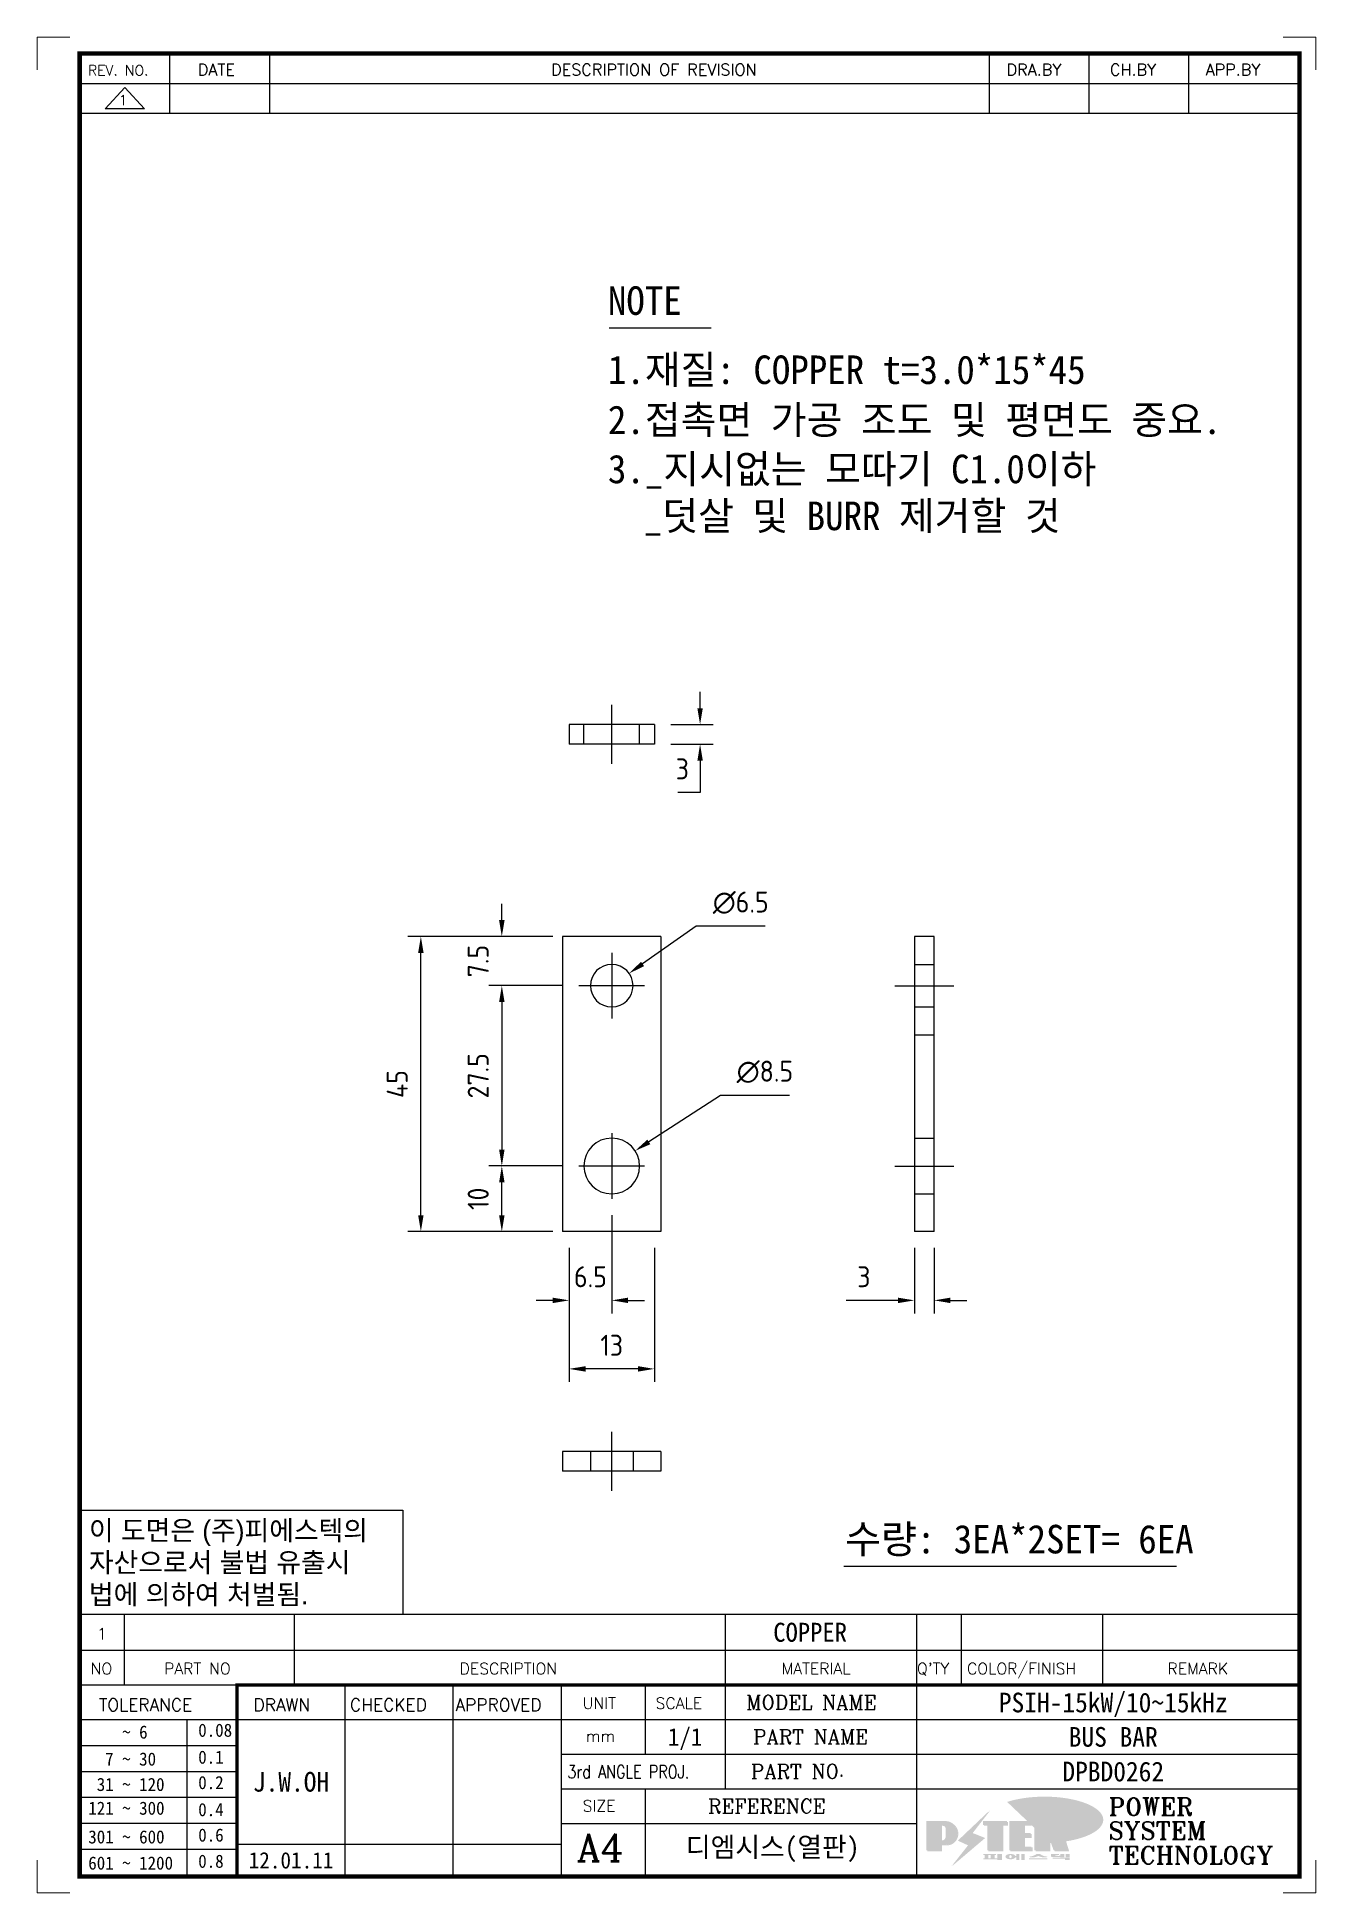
# Model space of a CAD drawing. Header units: millimetres. Extents: x 24815 to 37207, y -9299 to 5469.
# Drawn here: x 26380.4 to 26575.4, y -2272.5 to -1989.5 of the extents above; entities that cross this region are included whole.
import ezdxf
from ezdxf.enums import TextEntityAlignment as Align

# ---------------------------------------------------------------- set-up
doc = ezdxf.new("R2010")
doc.units = ezdxf.units.MM
doc.linetypes.add('CENTER', pattern=[50.8, 31.75, -6.35, 6.35, -6.35])
doc.linetypes.add('HIDDEN', pattern=[9.525, 6.35, -3.175])
for name, color, linetype in [('CEN', 1, 'CENTER'), ('H', 2, 'HIDDEN'), ('line', 3, 'Continuous')]:
    doc.layers.add(name, color=color, linetype=linetype)
doc.styles.add('h1', font='')
doc.styles.add('HAN', font='')
doc.styles.add('RC', font='ROMANC.SHX')
doc.styles.add('ROMANT', font='romant')
doc.styles.add('RT', font='ROMANT.SHX', dxfattribs={"oblique": 15})
doc.styles.get("Standard").update_dxf_attribs({"font": 'ISOCP.SHX', "bigfont": 'WHGTXT.SHX'})
doc.styles.get('h1').set_extended_font_data('New Gulim')
doc.styles.get('HAN').set_extended_font_data('GulimChe')
doc.dimstyles.new('PS-1', dxfattribs={"dimtxt": 3.2, "dimasz": 2.5, "dimexe": 2, "dimexo": 2.5, "dimgap": 2, "dimtad": 1, "dimtoh": 1, "dimrnd": 0.05, "dimzin": 12, "dimdsep": 46, "dimtxsty": 'Standard', "dimcen": 0, "dimclrt": 2, "dimazin": 3, "dimtfac": 1, "dimtofl": 0, "dimtmove": 0, "dimatfit": 3, "dimfxl": 0, "dimtolj": 1, "dimtzin": 0, "dimarcsym": 0})

msp = doc.modelspace()

# ---------------------------------------------------------------- texts
at = {"color": 2, "style": 'HAN'}
for s, height, p in [('NOTE', 4.3546, (26467.456, -2031.888)), ('1.재질: COPPER t=3.0*15*45', 4.35456, (26467.456, -2042.433)), ('2.접촉면 가공 조도 및 평면도 중요.', 4.35456, (26467.456, -2050.063)), ('3._지시없는 모따기 C1.0이하', 4.35456, (26467.456, -2057.562)), ('_덧살 및 BURR 제거할 것', 4.35456, (26472.927, -2064.712)), ('수량: 3EA*2SET= 6EA', 4.35456, (26503.636, -2220.759))]:
    msp.add_text(s, height=height, dxfattribs=at).set_placement(p)

# ---------------------------------------------------------------- blocks, each defined once
blk = doc.blocks.new('t4')
for p, q in [((0, 15.88), (49.25, 15.88)), ((0, 15.88), (0, 0)), ((49.25, 15.88), (49.25, 0)), ((0, 0), (49.25, 0))]:
    blk.add_line(p, q)
at = {"color": 1, "style": 'h1'}
for s, p in [('이 도면은 (주)피에스텍의', (1.4, 11.29)), ('자산으로서 불법 유출시', (1.4, 6.41)), ('법에 의하여 처벌됨.', (1.4, 1.52))]:
    blk.add_text(s, height=3, dxfattribs=at).set_placement(p)
blk = doc.blocks.new('no4')
at = {"color": 180}
for p, q in [((0, 5.5), (0, 0)), ((0, 5.5), (186, 5.5)), ((6.79, 5.5), (6.79, 0)), ((32.74, 0.11), (32.74, 5.5)), ((98.4, 5.5), (98.4, 0)), ((127.61, 5.5), (127.61, 0)), ((134.43, 5.5), (134.43, 0)), ((155.98, 5.5), (155.98, 0))]:
    blk.add_line(p, q, dxfattribs=at)
at = {"color": 2, "style": 'RT', "oblique": 15}
blk.add_attdef('NO', text='', height=1.74, dxfattribs=at).set_placement((3.38, 2.51), align=Align.MIDDLE_CENTER)
at = {"color": 2, "style": 'HAN'}
for tag, p in [('PART-NO', (19.76, 2.75)), ('MATERIAL', (111.38, 2.75)), ("Q'TY", (131.02, 2.75)), ('COLOR/FINISH', (145.2, 2.75)), ('REMARK', (170.76, 2.75))]:
    blk.add_attdef(tag, text='', height=2.9, dxfattribs=at).set_placement(p, align=Align.MIDDLE_CENTER)
blk.add_attdef('DESCRIPTION', text='', height=2.9, dxfattribs=at).set_placement((34.51, 2.75), align=Align.MIDDLE_LEFT)
blk = doc.blocks.new('new LOGO')
at = {"layer": 'line'}
h = blk.add_hatch(color=250, dxfattribs=at)
h.paths.add_polyline_path([(44.5, 69.4), (46.6, 69.4, -0.129793), (52, 68, 0.221832), (43.6, 71.9), (41.5, 71.9), (41.5, 27.9), (43.6, 27.9, 0.02048), (44.5, 28)], flags=17)
h.paths.add_polyline_path([(44.5, 13.9), (57.3, 13.9, 0.72362), (77.1, 73.9, -0.679777), (54.3, 16.4), (41.5, 16.4), (41.5, -0.1), (3, -0.1), (3, -2.6), (44.5, -2.6)])
h.paths.add_polyline_path([(117.9, 14.2), (71.5, -44.4), (77.1, -39.6), (120.8, 15.6), (92, 28.9), (173.3, 106), (177.5, 111.4), (89.1, 27.6)])
h.paths.add_polyline_path([(162.7, 71.9), (162.7, 69.4), (172.5, 69.4), (172.5, 71.9)], flags=17)
h.paths.add_polyline_path([(217.7, 69.4), (230.5, 69.4), (230.5, 80.4), (227.5, 80.4), (227.5, 71.9), (214.7, 71.9), (214.7, -0.1), (175.5, -0.1), (175.5, -2.6), (217.7, -2.6)])
h.paths.add_polyline_path([(297.8, 46.6), (294.8, 46.6), (294.8, 37.4), (276, 37.4), (276, 10.9), (279, 10.9), (279, 34.9), (297.8, 34.9)])
h.paths.add_polyline_path([(300, 8.4), (297, 8.4), (297, -0.1), (237.5, -0.1), (237.5, -2.6), (300, -2.6)])
h.paths.add_polyline_path([(297.8, 80.4), (294.8, 80.4), (294.8, 71.9), (276, 71.9), (276, 49.1), (279, 49.1), (279, 69.4), (297.8, 69.4)])
h.paths.add_polyline_path([(350.2, 80.4), (347.2, 80.4), (347.2, 61.6), (350.2, 63.5)])
h.paths.add_polyline_path([(350.2, 26.7), (347.2, 35.2), (347.2, -0.1), (308.5, -0.1), (308.5, -2.6), (350.2, -2.6)])
h.paths.add_polyline_path([(402.7, 80.4), (396.5, 80.4), (379.6, 66.8), (400.5, -0.1), (361.8, -0.1), (362.7, -2.6), (403.5, -2.6), (382.6, 64.3)])
blk.add_hatch(color=5, dxfattribs=at).paths.add_polyline_path([(166.3, 35), (131, 49), (180.4, 112.7), (92, 28.9), (120.8, 15.6), (74.4, -43)])
h = blk.add_hatch(color=253, dxfattribs=at)
edge = h.paths.add_edge_path()
edge.add_ellipse((333.9, 86.4), major_axis=(-165.9, 0), ratio=0.39426, start_angle=111.5127, end_angle=334.469)
edge.add_ellipse((314.1, 81.2), major_axis=(-153.7, 0), ratio=0.40699, start_angle=121.3066, end_angle=327.7437, ccw=False)
edge.add_line((394, 27.8), (394.7, 25.6))
h = blk.add_hatch(color=1, dxfattribs=at)
h.paths.add_polyline_path([(41.5, 16.4), (54.3, 16.4, 1), (54.3, 82.9), (0, 82.9), (0, -0.1), (41.5, -0.1)])
h.paths.add_polyline_path([(41.5, 27.9), (41.5, 71.9), (43.6, 71.9, -0.414214), (54.6, 60.9), (54.6, 38.9, -0.414214), (43.6, 27.9)], flags=16)
h.paths.add_polyline_path([(214.7, 71.9), (227.5, 71.9), (227.5, 82.9), (159.7, 82.9), (159.7, 71.9), (172.5, 71.9), (172.5, -0.1), (214.7, -0.1)])
h.paths.add_polyline_path([(276, 37.4), (294.8, 37.4), (294.8, 49.1), (276, 49.1), (276, 71.9), (294.8, 71.9), (294.8, 82.9), (234.5, 82.9), (234.5, -0.1), (297, -0.1), (297, 10.9), (276, 10.9)])
h.paths.add_polyline_path([(347.2, 35.2), (359.7, -0.1), (400.5, -0.1), (379.6, 66.8), (399.7, 82.9), (380.6, 82.9), (347.2, 61.6), (347.2, 82.9), (305.5, 82.9), (305.5, -0.1), (347.2, -0.1)])
h = blk.add_hatch(color=250, dxfattribs=at)
edge = h.paths.add_edge_path()
edge.add_ellipse((237.8, -17.6), major_axis=(-14.3, 0), ratio=0.526336, start_angle=192.2456, end_angle=269.0748)
edge.add_line((238.1, -10.1), (237.6, -10.1))
edge.add_ellipse((237.8, -17.6), major_axis=(-14.3, 0), ratio=0.526336, start_angle=270.9252, end_angle=449.0748)
edge.add_line((237.6, -25.1), (238.1, -25.1))
edge.add_ellipse((237.8, -17.6), major_axis=(-14.3, 0), ratio=0.526336, start_angle=450.9252, end_angle=527.7544)
edge.add_line((251.7, -19.2), (254.1, -19.2))
edge.add_line((254.1, -19.2), (254.1, -27.1))
edge.add_line((254.1, -27.1), (263.1, -27.1))
edge.add_line((263.1, -27.1), (263.1, -10.1))
edge.add_line((263.1, -10.1), (254.1, -10.1))
edge.add_line((254.1, -10.1), (254.1, -16))
edge.add_line((254.1, -16), (251.7, -16))
h.paths.add_polyline_path([(241, -16.4), (241, -18.7, -1), (234.4, -18.7), (234.4, -16.4, -1)], flags=16)
h.paths.add_polyline_path([(278.2, -10.1), (268.1, -10.1), (268.1, -27.1), (278.2, -27.1)])
h.paths.add_polyline_path([(310.3, -10.1), (310.3, -11.1, -0.157169), (289.3, -17.5), (294, -19.9, 0.128407), (316.3, -15.9, 0.128407), (338.6, -19.9), (343.3, -17.5, -0.157169), (322.2, -11.1), (322.2, -10.1)])
h.paths.add_polyline_path([(342.1, -25.1), (342.1, -22.3), (290.4, -22.3), (290.4, -25.1)])
h.paths.add_polyline_path([(352, -10.1), (352, -16.2, 0.414214), (354, -18.2), (378.7, -18.2), (378.7, -19.6), (390.2, -19.6), (390.2, -10.1), (378.7, -10.1), (378.7, -13.6), (374.7, -13.6), (374.7, -15.1), (378.7, -15.1), (378.7, -16.2), (364.7, -16.2), (364.7, -15.1), (371.2, -15.1), (371.2, -13.6), (364.7, -13.6), (364.7, -12.6), (374.7, -12.6), (374.7, -10.1)])
h.paths.add_polyline_path([(393.8, -10.1), (393.8, -19.6), (405, -19.6), (405, -10.1)])
h.paths.add_polyline_path([(405, -27.1), (405, -20.9), (356.8, -20.9), (356.8, -23), (391.8, -23), (391.8, -27.1)])
h.paths.add_polyline_path([(200.4, -10.1), (200.4, -22.3), (193.2, -22.3), (193.2, -12.6), (196.6, -12.6), (196.6, -10.1), (161, -10.1), (161, -12.6), (164.5, -12.6), (164.5, -22.3), (161, -22.3), (161, -25.1), (200.4, -25.1), (200.4, -27.1), (213.9, -27.1), (213.9, -10.1)])
h.paths.add_polyline_path([(182, -12.6), (175.6, -12.6), (175.6, -22.3), (182, -22.3)], flags=17)
blk = doc.blocks.new('format-4')
at = {"color": 3, "lineweight": 9}
for p, q in [((5, 283), (0, 283)), ((0, 278), (0, 283)), ((190, 283), (195, 283)), ((195, 278), (195, 283)), ((0, 5), (0, 0)), ((195, 5), (195, 0)), ((5, 0), (0, 0)), ((190, 0), (195, 0))]:
    blk.add_line(p, q, dxfattribs=at)
at = {"color": 180}
for p, q in [((20.24, 275.95), (20.24, 280.5)), ((35.47, 275.95), (35.47, 280.5)), ((145.22, 275.95), (145.22, 280.5)), ((160.45, 275.95), (160.45, 280.5)), ((175.61, 275.95), (175.61, 280.5)), ((6.5, 275.95), (192.5, 275.95)), ((6.5, 36.99), (192.5, 36.99)), ((13.29, 36.99), (13.29, 31.71)), ((39.24, 31.71), (39.24, 36.99)), ((104.9, 36.99), (104.9, 31.71)), ((134.11, 36.99), (134.11, 31.71)), ((140.93, 36.99), (140.93, 31.71)), ((162.48, 36.99), (162.48, 31.71)), ((6.5, 31.71), (30.48, 31.71)), ((46.96, 2.5), (46.96, 31.71)), ((63.45, 2.5), (63.45, 31.71)), ((79.94, 2.5), (79.94, 31.71)), ((92.72, 31.71), (92.72, 21.15)), ((104.9, 31.71), (104.9, 15.87)), ((134.11, 31.71), (134.11, 2.5)), ((6.5, 26.43), (30.48, 26.43)), ((22.89, 2.73), (22.89, 26.43)), ((30.48, 26.43), (192.5, 26.43)), ((6.5, 22.48), (30.48, 22.48)), ((79.94, 21.15), (192.5, 21.15)), ((6.5, 18.53), (30.48, 18.53)), ((6.5, 14.58), (30.48, 14.58)), ((79.94, 15.87), (192.5, 15.87)), ((92.72, 15.87), (92.72, 2.5)), ((6.5, 10.63), (30.48, 10.63)), ((79.94, 10.59), (134.11, 10.59)), ((6.5, 6.68), (30.48, 6.68)), ((30.48, 7.45), (79.94, 7.45))]:
    blk.add_line(p, q, dxfattribs=at)
at = {"color": 7, "const_width": 0.7}
blk.add_lwpolyline([(192.5, 2.5), (192.5, 280.5), (6.5, 280.5), (6.5, 2.5)], close=True, dxfattribs=at)
at = {"color": 7, "const_width": 0.5}
blk.add_lwpolyline([(30.48, 2.5), (30.48, 31.71), (192.5, 31.71)], dxfattribs=at)
at = {"xscale": 0.05400000000008731, "yscale": 0.05400000000008731, "zscale": 0.05400000000008731}
blk.add_blockref('new LOGO', (135.59, 6.48), dxfattribs=at)
at = {"color": 2}
for s, height, style, p in [('REV. NO.', 1.56, 'RC', (7.76, 277.15)), ('DATE', 1.788, 'RC', (24.49, 277.14)), ('DESCRIPTION OF REVISION', 1.7875, 'RC', (78.38, 277.14)), ('DRA.BY', 1.788, 'RC', (147.83, 277.14)), ('CH.BY', 1.788, 'RC', (163.59, 277.14)), ('APP.BY', 1.788, 'RC', (178.18, 277.14)), ('NO', 1.742, 'RC', (8.16, 33.33)), ('PART NO', 1.742, 'RC', (19.36, 33.33)), ('DESCRIPTION', 1.7424, 'RC', (64.43, 33.33)), ('MATERIAL', 1.742, 'RC', (113.52, 33.33)), ("Q'TY", 1.742, 'RC', (134.17, 33.33)), ('COLOR/FINISH', 1.7424, 'RC', (141.8, 33.33)), ('REMARK', 1.742, 'RC', (172.37, 33.33)), (' TOLERANCE', 1.9, 'RC', (8.11, 27.72)), ('DRAWN', 1.9, 'RC', (33, 27.72)), ('CHECKED', 1.9, 'RC', (47.71, 27.72)), ('APPROVED', 1.9, 'RC', (63.8, 27.72)), ('UNIT', 1.742, 'RC', (83.19, 28.05)), ('SCALE', 1.742, 'RC', (94.32, 28.05)), ('MODEL NAME', 2.178, 'RC', (108.12, 27.96)), ('    ~ 6', 2, 'HAN', (7.8, 23.53)), ('0.08', 2, 'HAN', (24.57, 23.81)), ('mm', 1.742, 'RC', (83.67, 23.06)), ('PART NAME', 2.178, 'RC', (109.17, 22.74)), ('  7 ~ 30', 2, 'HAN', (7.8, 19.41)), ('0.1', 2, 'HAN', (24.57, 19.7)), (' 31 ~ 120', 2, 'HAN', (7.8, 15.54)), ('0.2', 2, 'HAN', (24.57, 15.82)), ('PART NO.', 2.178, 'RC', (108.84, 17.46)), ('REFERENCE', 2.178, 'RC', (102.3, 12.14)), ('121 ~ 300', 2, 'HAN', (7.8, 11.92)), ('0.4', 2, 'HAN', (24.57, 11.7)), ('SIZE', 1.742, 'RC', (83.19, 12.4)), ('301 ~ 600', 2, 'HAN', (7.8, 7.54)), ('0.6', 2, 'HAN', (24.57, 7.82)), ('0.8', 2, 'HAN', (24.57, 3.83)), ('601 ~ 1200', 2, 'HAN', (7.8, 3.55))]:
    blk.add_text(s, height=height, dxfattribs=dict(at, style=style)).set_placement(p)
at = {"color": 2, "style": 'RC', "width": 0.8}
blk.add_text('3rd ANGLE PROJ.', height=2, dxfattribs=at).set_placement((80.87, 17.47))
at = {"style": 'ROMANT'}
for s, p in [('POWER', (163.39, 11.79)), ('SYSTEM', (163.39, 8.15)), ('TECHNOLOGY', (163.39, 4.39))]:
    blk.add_text(s, height=2.7, dxfattribs=at).set_placement(p)
at = {"color": 2, "lineweight": 30, "style": 'RC'}
blk.add_text('A4', height=4.182, dxfattribs=at).set_placement((82.3, 4.84))
at = {"style": 'HAN'}
for tag, height, p in [('MODEL-NAME', 3, (164.1, 29.03)), ('SCALE', 2.7, (98.81, 23.79)), ('PART-NAME', 3, (164.1, 23.79)), ('PART-NO', 3, (164.1, 18.51)), ('DRA-BY', 3, (38.72, 16.94)), ('CH-BY', 3, (55.21, 16.94)), ('APP-BY', 3, (71.7, 16.94)), ('관련업체', 3, (112.17, 6.99)), ('DRA-DATE', 2.5, (38.72, 4.97)), ('CH-DATE', 2.5, (55.21, 4.97)), ('APP-DATE', 2.5, (71.7, 4.97))]:
    blk.add_attdef(tag, text='', height=height, dxfattribs=at).set_placement(p, align=Align.MIDDLE_CENTER)
blk = doc.blocks.new('re4')
at = {"color": 180}
for p, q in [((0, -4.55), (0, 0)), ((13.74, -4.55), (13.74, 0)), ((28.97, -4.55), (28.97, 0)), ((138.72, -4.55), (138.72, 0)), ((153.95, -4.55), (153.95, 0)), ((169.11, -4.55), (169.11, 0)), ((6.87, -0.64), (3.86, -3.91)), ((6.87, -0.64), (9.88, -3.91)), ((0, -4.55), (186, -4.55)), ((9.88, -3.91), (3.86, -3.91))]:
    blk.add_line(p, q, dxfattribs=at)
at = {"color": 2, "style": 'RC', "oblique": 15}
blk.add_attdef('REV.NO', text='', height=1.56, dxfattribs=at).set_placement((6.59, -2.56), align=Align.MIDDLE_CENTER)
blk.add_attdef('-1', text='', height=1.56, dxfattribs=at).set_placement((9.16, -1.81), align=Align.MIDDLE_LEFT)
at = {"color": 2, "style": 'HAN'}
for tag, p in [('REV.-DATE', (21.36, -2.28)), ('DRA.BY', (146.34, -2.28)), ('CH.BY', (161.53, -2.28)), ('APP.BY', (177.55, -2.28))]:
    blk.add_attdef(tag, text='', height=2.5, dxfattribs=at).set_placement(p, align=Align.MIDDLE_CENTER)
blk.add_attdef('DESCRIPTION-OF-REVISION', text='', height=2.5, dxfattribs=at).set_placement((31.61, -2.28), align=Align.MIDDLE_LEFT)
blk = doc.blocks.new('A$C0B4F468E')
at = {"color": 6}
for p, q in [((7.5, 37.5), (-7.5, 37.5)), ((-7.5, -7.5), (-7.5, 37.5)), ((7.5, -7.5), (7.5, 37.5)), ((7.5, -7.5), (-7.5, -7.5))]:
    blk.add_line(p, q, dxfattribs=at)
for centre, radius in [((0, 27.5), 4.25), ((0, 0), 3.25)]:
    blk.add_circle(centre, radius, dxfattribs=at)
at = {"layer": 'CEN'}
for p, q in [((0, 22.5), (0, 32.5)), ((5, 27.5), (-5, 27.5)), ((0, -5), (0, 5)), ((5, 0), (-5, 0))]:
    blk.add_line(p, q, dxfattribs=at)
blk = doc.blocks.new('*D580')
at = {"color": 0, "lineweight": -2}
for p, q in [((26451.28, -2124.18), (26451.28, -2121.68)), ((26459.04, -2126.68), (26449.28, -2126.68)), ((26460.54, -2134.18), (26449.28, -2134.18)), ((26451.28, -2136.68), (26451.28, -2139.18))]:
    blk.add_line(p, q, dxfattribs=at)
at = {"color": 0}
for points in [[(26450.86, -2124.18), (26451.7, -2124.18), (26451.28, -2126.68)], [(26450.86, -2136.68), (26451.7, -2136.68), (26451.28, -2134.18)]]:
    blk.add_solid(points, dxfattribs=at)
at = {"layer": 'Defpoints', "color": 0}
for p in [(26461.54, -2126.68), (26451.28, -2134.18), (26463.04, -2134.18)]:
    blk.add_point(p, dxfattribs=at)
at = {"color": 2, "insert": (26447.68, -2130.43), "char_height": 3.2, "attachment_point": 5, "rotation": 90}
blk.add_mtext('\\A1;7.5', dxfattribs=at)
blk = doc.blocks.new('*D581')
at = {"color": 0, "lineweight": -2}
for p, q in [((26460.54, -2134.18), (26449.28, -2134.18)), ((26451.28, -2136.68), (26451.28, -2159.18)), ((26460.54, -2161.68), (26449.28, -2161.68))]:
    blk.add_line(p, q, dxfattribs=at)
at = {"color": 0}
for points in [[(26450.86, -2136.68), (26451.7, -2136.68), (26451.28, -2134.18)], [(26450.86, -2159.18), (26451.7, -2159.18), (26451.28, -2161.68)]]:
    blk.add_solid(points, dxfattribs=at)
at = {"layer": 'Defpoints', "color": 0}
for p in [(26463.04, -2134.18), (26451.28, -2161.68), (26463.04, -2161.68)]:
    blk.add_point(p, dxfattribs=at)
at = {"color": 2, "insert": (26447.68, -2147.93), "char_height": 3.2, "attachment_point": 5, "rotation": 90}
blk.add_mtext('\\A1;27.5', dxfattribs=at)
blk = doc.blocks.new('*D582')
at = {"color": 0, "lineweight": -2}
for p, q in [((26460.54, -2161.68), (26449.28, -2161.68)), ((26451.28, -2169.18), (26451.28, -2164.18)), ((26459.04, -2171.68), (26449.28, -2171.68))]:
    blk.add_line(p, q, dxfattribs=at)
at = {"color": 0}
for points in [[(26450.86, -2164.18), (26451.7, -2164.18), (26451.28, -2161.68)], [(26450.86, -2169.18), (26451.7, -2169.18), (26451.28, -2171.68)]]:
    blk.add_solid(points, dxfattribs=at)
at = {"layer": 'Defpoints', "color": 0}
for p in [(26451.28, -2161.68), (26463.04, -2161.68), (26461.54, -2171.68)]:
    blk.add_point(p, dxfattribs=at)
at = {"color": 2, "insert": (26447.68, -2166.68), "char_height": 3.2, "attachment_point": 5, "rotation": 90}
blk.add_mtext('\\A1;10', dxfattribs=at)
blk = doc.blocks.new('*D583')
at = {"color": 0, "lineweight": -2}
for p, q in [((26459.04, -2126.68), (26436.93, -2126.68)), ((26438.93, -2169.18), (26438.93, -2129.18)), ((26459.04, -2171.68), (26436.93, -2171.68))]:
    blk.add_line(p, q, dxfattribs=at)
at = {"color": 0}
for points in [[(26438.52, -2129.18), (26439.35, -2129.18), (26438.93, -2126.68)], [(26438.52, -2169.18), (26439.35, -2169.18), (26438.93, -2171.68)]]:
    blk.add_solid(points, dxfattribs=at)
at = {"layer": 'Defpoints', "color": 0}
for p in [(26438.93, -2126.68), (26461.54, -2126.68), (26461.54, -2171.68)]:
    blk.add_point(p, dxfattribs=at)
at = {"color": 2, "insert": (26435.33, -2149.18), "char_height": 3.2, "attachment_point": 5, "rotation": 90}
blk.add_mtext('\\A1;45', dxfattribs=at)
blk = doc.blocks.new('*D584')
at = {"color": 0, "lineweight": -2}
for p, q in [((26481.51, -2091.87), (26481.51, -2089.37)), ((26477.04, -2094.37), (26483.51, -2094.37)), ((26477.04, -2097.37), (26483.51, -2097.37)), ((26481.51, -2099.87), (26481.51, -2104.72)), ((26481.51, -2104.72), (26478.1, -2104.72))]:
    blk.add_line(p, q, dxfattribs=at)
at = {"color": 0}
for points in [[(26481.1, -2091.87), (26481.93, -2091.87), (26481.51, -2094.37)], [(26481.1, -2099.87), (26481.93, -2099.87), (26481.51, -2097.37)]]:
    blk.add_solid(points, dxfattribs=at)
at = {"layer": 'Defpoints', "color": 0}
for p in [(26474.54, -2094.37), (26474.54, -2097.37), (26481.51, -2097.37)]:
    blk.add_point(p, dxfattribs=at)
at = {"color": 2, "insert": (26478.81, -2101.12), "char_height": 3.2, "attachment_point": 5}
blk.add_mtext('\\A1;3', dxfattribs=at)
blk = doc.blocks.new('*D585')
at = {"color": 0, "lineweight": -2}
for p, q in [((26484.6, -2150.93), (26473.7, -2158.01)), ((26495.15, -2150.93), (26484.6, -2150.93))]:
    blk.add_line(p, q, dxfattribs=at)
at = {"color": 0}
blk.add_solid([(26473.47, -2157.66), (26473.93, -2158.36), (26471.6, -2159.37)], dxfattribs=at)
at = {"layer": 'Defpoints', "color": 0}
for p in [(26471.6, -2159.37), (26464.47, -2164)]:
    blk.add_point(p, dxfattribs=at)
at = {"color": 2, "insert": (26491.4, -2147.33), "char_height": 3.2, "attachment_point": 5}
blk.add_mtext('\\A1;∅8.5', dxfattribs=at)
blk = doc.blocks.new('*D586')
at = {"color": 0, "lineweight": -2}
for p, q in [((26480.91, -2125.13), (26472.74, -2130.87)), ((26491.45, -2125.13), (26480.91, -2125.13))]:
    blk.add_line(p, q, dxfattribs=at)
at = {"color": 0}
blk.add_solid([(26472.5, -2130.53), (26472.98, -2131.21), (26470.7, -2132.31)], dxfattribs=at)
at = {"layer": 'Defpoints', "color": 0}
for p in [(26470.7, -2132.31), (26465.38, -2136.05)]:
    blk.add_point(p, dxfattribs=at)
at = {"color": 2, "insert": (26487.71, -2121.53), "char_height": 3.2, "attachment_point": 5}
blk.add_mtext('\\A1;∅6.5', dxfattribs=at)
blk = doc.blocks.new('*D560')
at = {"color": 0, "lineweight": -2}
for p, q in [((26461.54, -2174.18), (26461.54, -2194.62)), ((26474.54, -2174.18), (26474.54, -2194.62)), ((26472.04, -2192.62), (26464.04, -2192.62))]:
    blk.add_line(p, q, dxfattribs=at)
at = {"color": 0}
for points in [[(26464.04, -2192.21), (26464.04, -2193.04), (26461.54, -2192.62)], [(26472.04, -2192.21), (26472.04, -2193.04), (26474.54, -2192.62)]]:
    blk.add_solid(points, dxfattribs=at)
at = {"layer": 'Defpoints', "color": 0}
for p in [(26461.54, -2171.68), (26474.54, -2171.68), (26461.54, -2192.62)]:
    blk.add_point(p, dxfattribs=at)
at = {"color": 2, "insert": (26468.04, -2189.02), "char_height": 3.2, "attachment_point": 5}
blk.add_mtext('\\A1;13', dxfattribs=at)
blk = doc.blocks.new('*D561')
at = {"color": 0, "lineweight": -2}
for p, q in [((26468.04, -2169.18), (26468.04, -2184.17)), ((26461.54, -2174.18), (26461.54, -2184.17)), ((26459.04, -2182.17), (26456.54, -2182.17)), ((26470.54, -2182.17), (26473.04, -2182.17))]:
    blk.add_line(p, q, dxfattribs=at)
at = {"color": 0}
for points in [[(26459.04, -2181.76), (26459.04, -2182.59), (26461.54, -2182.17)], [(26470.54, -2181.76), (26470.54, -2182.59), (26468.04, -2182.17)]]:
    blk.add_solid(points, dxfattribs=at)
at = {"layer": 'Defpoints', "color": 0}
for p in [(26468.04, -2166.68), (26461.54, -2171.68), (26468.04, -2182.17)]:
    blk.add_point(p, dxfattribs=at)
at = {"color": 2, "insert": (26464.79, -2178.57), "char_height": 3.2, "attachment_point": 5}
blk.add_mtext('\\A1;6.5', dxfattribs=at)
blk = doc.blocks.new('*D562')
at = {"color": 0, "lineweight": -2}
for p, q in [((26514.19, -2174.18), (26514.19, -2184.17)), ((26517.19, -2174.18), (26517.19, -2184.17)), ((26511.69, -2182.17), (26503.78, -2182.17)), ((26519.69, -2182.17), (26522.19, -2182.17))]:
    blk.add_line(p, q, dxfattribs=at)
at = {"color": 0}
for points in [[(26511.69, -2181.76), (26511.69, -2182.59), (26514.19, -2182.17)], [(26519.69, -2181.76), (26519.69, -2182.59), (26517.19, -2182.17)]]:
    blk.add_solid(points, dxfattribs=at)
at = {"layer": 'Defpoints', "color": 0}
for p in [(26514.19, -2171.68), (26517.19, -2171.68), (26514.19, -2182.17)]:
    blk.add_point(p, dxfattribs=at)
at = {"color": 2, "insert": (26506.49, -2178.57), "char_height": 3.2, "attachment_point": 5}
blk.add_mtext('\\A1;3', dxfattribs=at)

# ---------------------------------------------------------------- dimensions: what is measured, and where the dimension line sits
for base, p1, p2, picture, middle in [((26481.512, -2097.368), (26474.539, -2094.368), (26474.539, -2097.368), '*D584', (26478.806, -2104.721)), ((26451.279, -2134.183), (26461.539, -2126.683), (26463.039, -2134.183), '*D580', (26451.279, -2130.433))]:
    dim = msp.add_linear_dim(base=base, p1=p1, p2=p2, angle=90, dimstyle='PS-1')
    dim.commit()
    dim.dimension.update_dxf_attribs({"geometry": picture, "text_midpoint": middle, "dimtype": 160})
for p1, p2, picture, middle in [((26465.381, -2136.053), (26470.697, -2132.313), '*D586', (26487.708, -2125.127)), ((26464.474, -2163.997), (26471.604, -2159.369), '*D585', (26491.403, -2150.934))]:
    dim = msp.add_diameter_dim_2p(p1=p1, p2=p2, dimstyle='PS-1')
    dim.commit()
    dim.dimension.update_dxf_attribs({"geometry": picture, "text_midpoint": middle, "dimtype": 163})
for base, p1, p2, picture, middle in [((26438.933, -2126.683), (26461.539, -2171.683), (26461.539, -2126.683), '*D583', (26435.333, -2149.183)), ((26451.279, -2161.683), (26463.039, -2134.183), (26463.039, -2161.683), '*D581', (26447.679, -2147.933)), ((26451.279, -2161.683), (26461.539, -2171.683), (26463.039, -2161.683), '*D582', (26447.679, -2166.683))]:
    dim = msp.add_linear_dim(base=base, p1=p1, p2=p2, angle=90, dimstyle='PS-1')
    dim.commit()
    dim.dimension.update_dxf_attribs({"geometry": picture, "text_midpoint": middle})
for base, p1, p2, picture, middle in [((26468.039, -2182.173), (26461.539, -2171.683), (26468.039, -2166.683), '*D561', (26464.789, -2182.173)), ((26461.539, -2192.624), (26474.539, -2171.683), (26461.539, -2171.683), '*D560', (26468.039, -2192.624))]:
    dim = msp.add_linear_dim(base=base, p1=p1, p2=p2, dimstyle='PS-1')
    dim.commit()
    dim.dimension.update_dxf_attribs({"geometry": picture, "text_midpoint": middle, "dimtype": 160})
dim = msp.add_linear_dim(base=(26514.194, -2182.173), p1=(26517.194, -2171.683), p2=(26514.194, -2171.683), dimstyle='PS-1')
dim.commit()
dim.dimension.update_dxf_attribs({"geometry": '*D562', "text_midpoint": (26506.487, -2178.573)})

# ---------------------------------------------------------------- linework, layer by layer
at = {"color": 2}
msp.add_line((26467.627, -2033.853), (26483.188, -2033.853), dxfattribs=at)
at = {"color": 6}
for p, q in [((26461.539, -2094.368), (26461.539, -2097.368)), ((26474.539, -2094.368), (26461.539, -2094.368)), ((26474.539, -2094.368), (26474.539, -2097.368)), ((26474.539, -2097.368), (26461.539, -2097.368)), ((26514.194, -2126.683), (26514.194, -2171.683)), ((26517.194, -2126.683), (26514.194, -2126.683)), ((26517.194, -2171.683), (26517.194, -2126.683)), ((26514.194, -2141.683), (26517.194, -2141.683)), ((26517.194, -2171.683), (26514.194, -2171.683)), ((26460.539, -2205.231), (26460.539, -2208.231)), ((26475.539, -2205.231), (26460.539, -2205.231)), ((26475.539, -2205.231), (26475.539, -2208.231)), ((26475.539, -2208.231), (26460.539, -2208.231))]:
    msp.add_line(p, q, dxfattribs=at)
msp.add_line((26503.437, -2222.71), (26554.145, -2222.71))
at = {"layer": 'CEN'}
for p, q in [((26468.039, -2100.368), (26468.039, -2091.368)), ((26511.194, -2134.183), (26520.194, -2134.183)), ((26511.194, -2161.683), (26520.194, -2161.683)), ((26468.039, -2211.231), (26468.039, -2202.231))]:
    msp.add_line(p, q, dxfattribs=at)
at = {"layer": 'H'}
for p, q in [((26463.789, -2097.368), (26463.789, -2094.368)), ((26472.289, -2097.368), (26472.289, -2094.368)), ((26514.194, -2130.933), (26517.194, -2130.933)), ((26514.194, -2137.433), (26517.194, -2137.433)), ((26514.194, -2157.433), (26517.194, -2157.433)), ((26514.194, -2165.933), (26517.194, -2165.933)), ((26464.809, -2205.231), (26464.809, -2208.231)), ((26471.289, -2205.231), (26471.289, -2208.231))]:
    msp.add_line(p, q, dxfattribs=at)

# ---------------------------------------------------------------- block references
msp.add_blockref('format-4', (26380.416, -2272.53)).add_auto_attribs({'관련업체': '디엠시스(열판)', 'SCALE': '1/1', 'PART-NO': 'DPBD0262', 'PART-NAME': 'BUS BAR', 'MODEL-NAME': 'PSIH-15kW/10~15kHz', 'DRA-BY': 'J.W.OH', 'DRA-DATE': '12.01.11'})
ref = msp.add_blockref('re4', (26386.916, -1996.58))
ref.add_attrib('REV.NO', '1', dxfattribs={"color": 2, "height": 1.56, "style": 'RC'}).set_placement((26393.504, -1999.137), align=Align.MIDDLE_CENTER)
at = {"xscale": -1, "rotation": 180}
msp.add_blockref('A$C0B4F468E', (26468.039, -2134.183), dxfattribs=at)
msp.add_blockref('t4', (26386.916, -2230.035))
ref = msp.add_blockref('no4', (26386.916, -2235.535))
ref.add_attrib('MATERIAL', 'COPPER', dxfattribs={"color": 2, "height": 2.9, "style": 'HAN'}).set_placement((26498.291, -2232.785), align=Align.MIDDLE_CENTER)
ref.add_attrib('NO', '1', dxfattribs={"color": 2, "height": 1.74, "style": 'RT'}).set_placement((26390.3, -2233.029), align=Align.MIDDLE_CENTER)

msp.set_redraw_order([(e.dxf.handle, doc.entitydb.next_handle()) for e in msp.query("TEXT MTEXT ATTDEF DIMENSION ARC_DIMENSION")])  # texts and dimensions are drawn at this point

doc.saveas('drawing.dxf')
